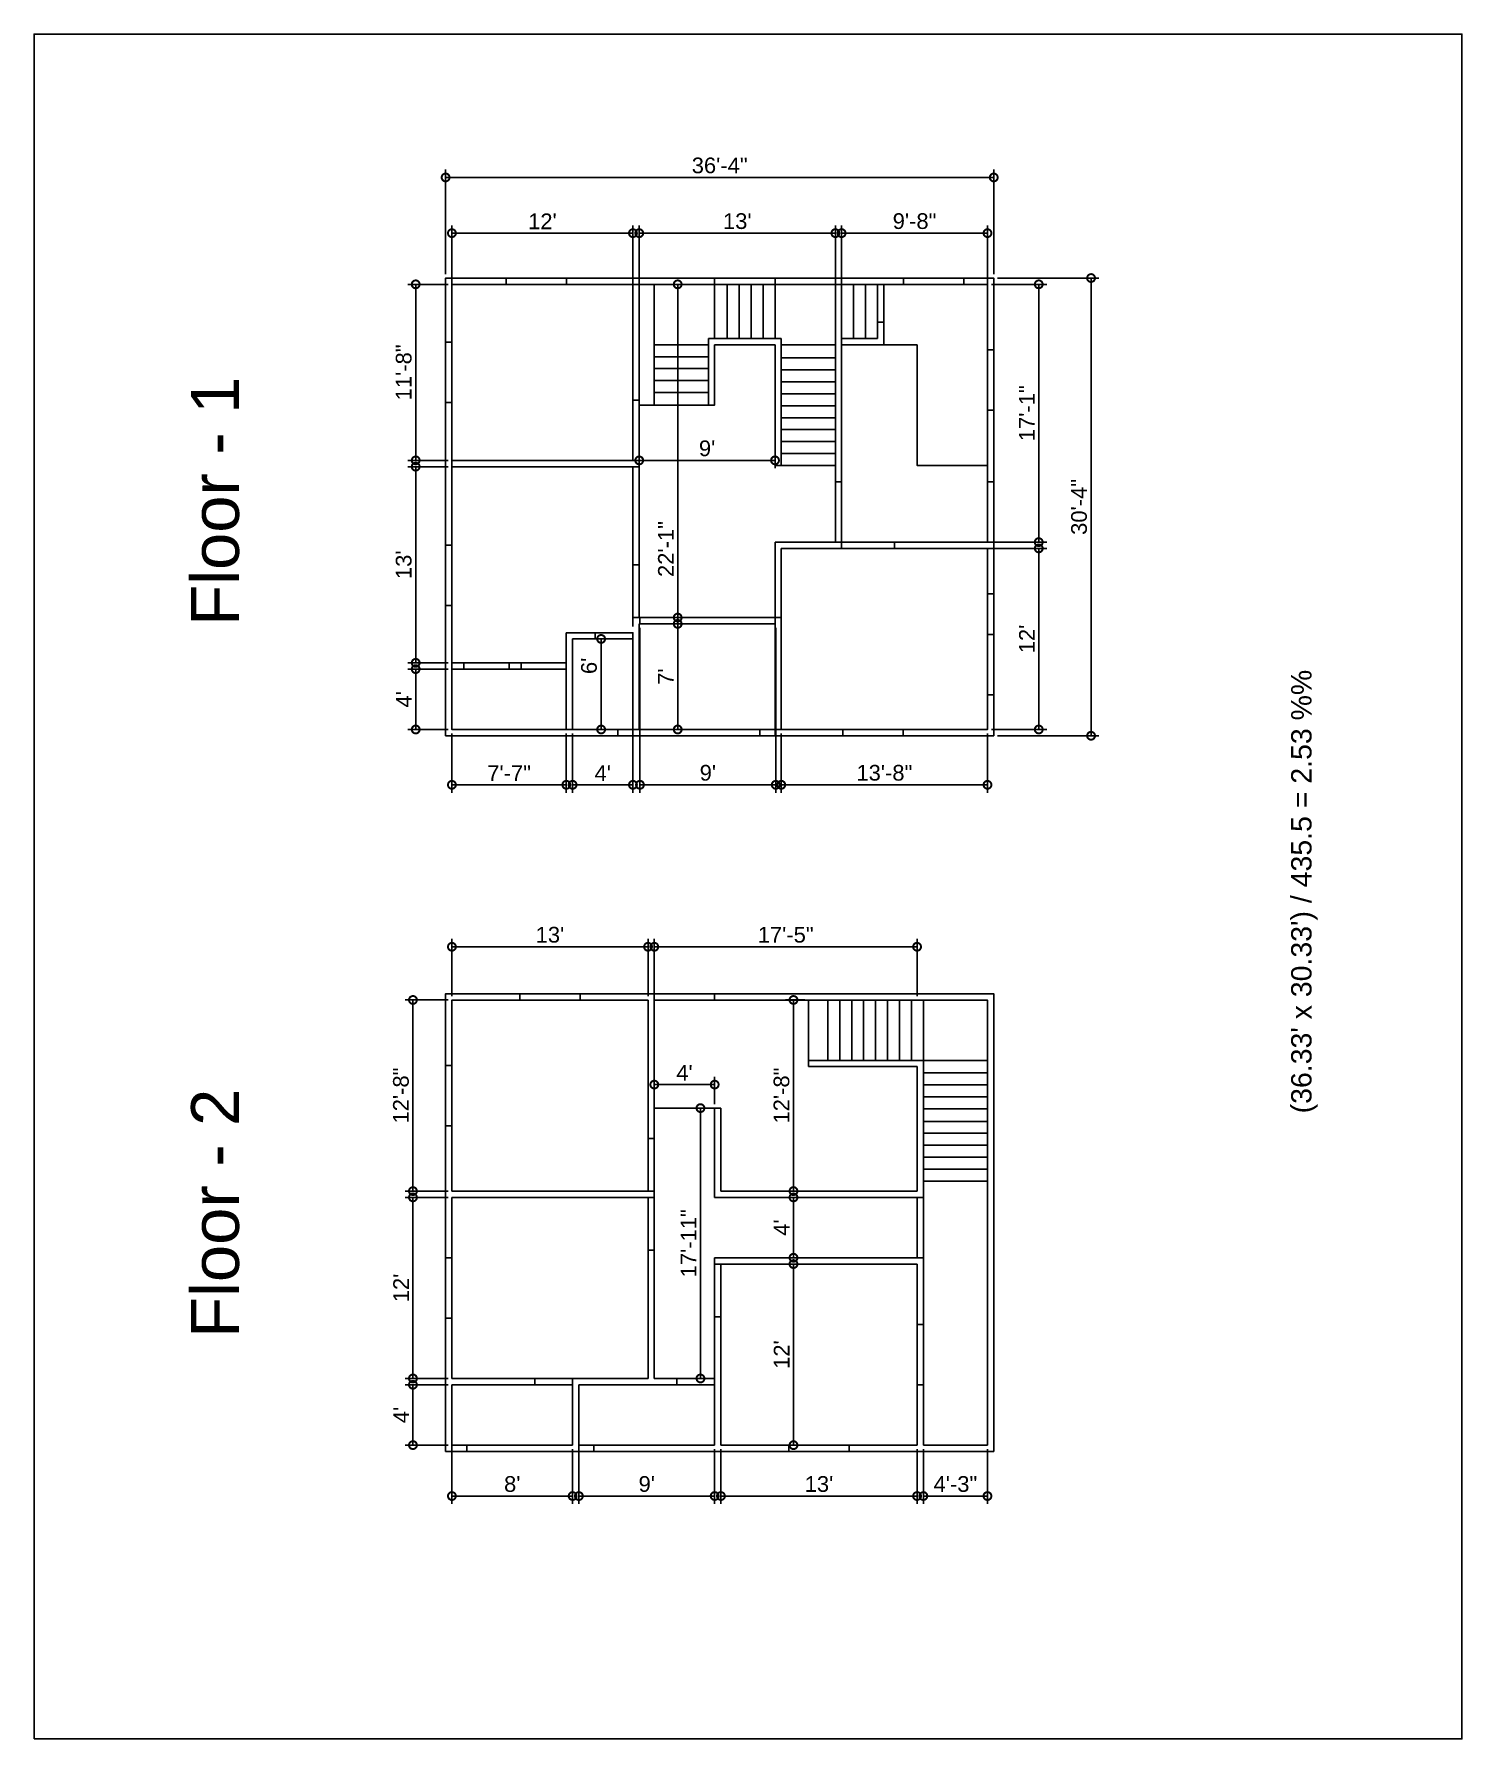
# Model space of a CAD drawing. Header units: feet. Extents: x 3114 to 4250, y -713 to 643.
import ezdxf

# ---------------------------------------------------------------- set-up
doc = ezdxf.new("R2010")
doc.units = ezdxf.units.FT
doc.header["$MEASUREMENT"] = 0
for name, color, linetype in [('2d doors', 82, 'Continuous'), ('2d walls', 9, 'Continuous'), ('2d windows', 150, 'Continuous'), ('dimentions', 230, 'Continuous')]:
    doc.layers.add(name, color=color, linetype=linetype)
doc.styles.get("Standard").update_dxf_attribs({"font": 'arial.ttf'})
doc.dimstyles.new('dimentions', dxfattribs={"dimscale": 5, "dimtxt": 2.5, "dimasz": 2.5, "dimexe": 1.25, "dimexo": 0.625, "dimtad": 1, "dimdec": 4, "dimzin": 0, "dimdsep": 46, "dimlunit": 4, "dimtxsty": 'Standard', "dimblk": 'DOTSMALL', "dimcen": 2.5, "dimadec": 0, "dimazin": 0, "dimtfac": 1, "dimtdec": 4, "dimtofl": 0, "dimtmove": 0, "dimatfit": 3, "dimfxl": 1, "dimtolj": 1, "dimtzin": 0, "dimarcsym": 0})

msp = doc.modelspace()

# ---------------------------------------------------------------- texts
at = {"layer": 'dimentions', "attachment_point": 1, "rotation": 90}
for s, width, gutter_width, insert, char_height in [('Floor - 1', 6495.8663677, 190.4249, (3239.02881, 172.66777), 38.084981), ("(36.33' x 30.33') / 435.5 = 2.53 %%", 27711.9782403, 81.00713, (4114.05911, -215.14955), 16.2014267), ('Floor - 2', 6495.8663677, 190.4249, (3239.02881, -393.63932), 38.084981)]:
    msp.add_mtext_dynamic_manual_height_columns(s, width=width, gutter_width=gutter_width, heights=[0], dxfattribs=dict(at, insert=insert, char_height=char_height))

# ---------------------------------------------------------------- blocks, each defined once
blk = doc.blocks.new('_DotSmall')
at = {"color": 0, "linetype": 'ByBlock', "const_width": 0.5}
blk.add_lwpolyline([(-0.0625, 0, 1), (0.0625, 0, 1)], format="xyb", close=True, dxfattribs=at)
blk = doc.blocks.new('*D39')
at = {"layer": 'Defpoints', "color": 0, "transparency": 16777216}
for p in [(3446.5, 444.1, -6), (3417.7, 304.1), (3446.5, 304.1, -6)]:
    blk.add_point(p, dxfattribs=at)
at = {"layer": 'dimentions', "color": 0, "lineweight": -2, "transparency": 16777216}
for p, q in [((3443.4, 444.1), (3411.4, 444.1)), ((3417.7, 444.1), (3417.7, 304.1)), ((3443.4, 304.1), (3411.4, 304.1))]:
    blk.add_line(p, q, dxfattribs=at)
at = {"layer": 'dimentions', "color": 0, "lineweight": -2, "transparency": 16777216, "xscale": 12.5, "yscale": 12.5, "zscale": 12.5}
for p, rotation in [((3417.7, 444.1), 90), ((3417.7, 304.1), 270)]:
    blk.add_blockref('_DotSmall', p, dxfattribs=dict(at, rotation=rotation))
at = {"layer": 'dimentions', "color": 0, "transparency": 16777216, "insert": (3408.2, 374.1), "char_height": 12.5, "attachment_point": 5, "rotation": 90}
blk.add_mtext('\\A1;11\'-8"', dxfattribs=at)
blk = doc.blocks.new('*D40')
at = {"layer": 'Defpoints', "color": 0, "transparency": 16777216}
for p in [(3590.5, 484.8), (3446.5, 304.1, -6), (3590.5, 304.1, -6)]:
    blk.add_point(p, dxfattribs=at)
at = {"layer": 'dimentions', "color": 0, "lineweight": -2, "transparency": 16777216}
for p, q in [((3446.5, 307.2), (3446.5, 491)), ((3590.5, 307.2), (3590.5, 491)), ((3446.5, 484.8), (3590.5, 484.8))]:
    blk.add_line(p, q, dxfattribs=at)
at = {"layer": 'dimentions', "color": 0, "lineweight": -2, "transparency": 16777216, "xscale": 12.5, "yscale": 12.5, "zscale": 12.5, "rotation": 180}
blk.add_blockref('_DotSmall', (3446.5, 484.8), dxfattribs=at)
at = {"layer": 'dimentions', "color": 0, "lineweight": -2, "transparency": 16777216, "xscale": 12.5, "yscale": 12.5, "zscale": 12.5}
blk.add_blockref('_DotSmall', (3590.5, 484.8), dxfattribs=at)
at = {"layer": 'dimentions', "color": 0, "transparency": 16777216, "insert": (3518.5, 494.2), "char_height": 12.5, "attachment_point": 5}
blk.add_mtext("\\A1;12'", dxfattribs=at)
blk = doc.blocks.new('*D41')
at = {"layer": 'Defpoints', "color": 0, "transparency": 16777216}
for p in [(3595.5, 304.1, -6), (3703.5, 304.8, -6), (3703.5, 304.1)]:
    blk.add_point(p, dxfattribs=at)
at = {"layer": 'dimentions', "color": 0, "lineweight": -2, "transparency": 16777216}
for p, q in [((3595.5, 307.2), (3595.5, 310.3)), ((3595.5, 304.1), (3703.5, 304.1)), ((3703.5, 301.7), (3703.5, 297.8))]:
    blk.add_line(p, q, dxfattribs=at)
at = {"layer": 'dimentions', "color": 0, "lineweight": -2, "transparency": 16777216, "xscale": 12.5, "yscale": 12.5, "zscale": 12.5, "rotation": 180}
blk.add_blockref('_DotSmall', (3595.5, 304.1), dxfattribs=at)
at = {"layer": 'dimentions', "color": 0, "lineweight": -2, "transparency": 16777216, "xscale": 12.5, "yscale": 12.5, "zscale": 12.5}
blk.add_blockref('_DotSmall', (3703.5, 304.1), dxfattribs=at)
at = {"layer": 'dimentions', "color": 0, "transparency": 16777216, "insert": (3649.5, 313.6), "char_height": 12.5, "attachment_point": 5}
blk.add_mtext("\\A1;9'", dxfattribs=at)
blk = doc.blocks.new('*D42')
at = {"layer": 'Defpoints', "color": 0, "transparency": 16777216}
for p in [(3596.6, 444.1, -6), (3596.6, 179.1, -6), (3626.1, 179.1)]:
    blk.add_point(p, dxfattribs=at)
at = {"layer": 'dimentions', "color": 0, "lineweight": -2, "transparency": 16777216}
for p, q in [((3599.8, 444.1), (3632.3, 444.1)), ((3626.1, 444.1), (3626.1, 179.1)), ((3599.8, 179.1), (3632.3, 179.1))]:
    blk.add_line(p, q, dxfattribs=at)
at = {"layer": 'dimentions', "color": 0, "lineweight": -2, "transparency": 16777216, "xscale": 12.5, "yscale": 12.5, "zscale": 12.5}
for p, rotation in [((3626.1, 444.1), 90), ((3626.1, 179.1), 270)]:
    blk.add_blockref('_DotSmall', p, dxfattribs=dict(at, rotation=rotation))
at = {"layer": 'dimentions', "color": 0, "transparency": 16777216, "insert": (3616.7, 233.6), "char_height": 12.5, "attachment_point": 5, "rotation": 90}
blk.add_mtext('\\A1;22\'-1"', dxfattribs=at)
blk = doc.blocks.new('*D43')
at = {"layer": 'Defpoints', "color": 0, "transparency": 16777216}
for p in [(3446.5, 299.1, -6), (3417.7, 143.1), (3446.5, 143.1, -6)]:
    blk.add_point(p, dxfattribs=at)
at = {"layer": 'dimentions', "color": 0, "lineweight": -2, "transparency": 16777216}
for p, q in [((3443.4, 299.1), (3411.4, 299.1)), ((3417.7, 299.1), (3417.7, 143.1)), ((3443.4, 143.1), (3411.4, 143.1))]:
    blk.add_line(p, q, dxfattribs=at)
at = {"layer": 'dimentions', "color": 0, "lineweight": -2, "transparency": 16777216, "xscale": 12.5, "yscale": 12.5, "zscale": 12.5}
for p, rotation in [((3417.7, 299.1), 90), ((3417.7, 143.1), 270)]:
    blk.add_blockref('_DotSmall', p, dxfattribs=dict(at, rotation=rotation))
at = {"layer": 'dimentions', "color": 0, "transparency": 16777216, "insert": (3408.2, 221.1), "char_height": 12.5, "attachment_point": 5, "rotation": 90}
blk.add_mtext("\\A1;13'", dxfattribs=at)
blk = doc.blocks.new('*D46')
at = {"layer": 'Defpoints', "color": 0, "transparency": 16777216}
for p in [(3542.5, 162.1, -6), (3542.5, 90.1, -6), (3565.2, 90.1)]:
    blk.add_point(p, dxfattribs=at)
at = {"layer": 'dimentions', "color": 0, "lineweight": -2, "transparency": 16777216}
for p, q in [((3545.6, 162.1), (3571.4, 162.1)), ((3565.2, 162.1), (3565.2, 90.1)), ((3545.6, 90.1), (3571.4, 90.1))]:
    blk.add_line(p, q, dxfattribs=at)
at = {"layer": 'dimentions', "color": 0, "lineweight": -2, "transparency": 16777216, "xscale": 12.5, "yscale": 12.5, "zscale": 12.5}
for p, rotation in [((3565.2, 162.1), 90), ((3565.2, 90.1), 270)]:
    blk.add_blockref('_DotSmall', p, dxfattribs=dict(at, rotation=rotation))
at = {"layer": 'dimentions', "color": 0, "transparency": 16777216, "insert": (3555.6, 140.7), "char_height": 12.5, "attachment_point": 5, "rotation": 90}
blk.add_mtext("\\A1;6'", dxfattribs=at)
blk = doc.blocks.new('*D47')
at = {"layer": 'Defpoints', "color": 0, "transparency": 16777216}
for p in [(3446.5, 90.1, -6), (3537.5, 90.1, -6), (3537.5, 46.1)]:
    blk.add_point(p, dxfattribs=at)
at = {"layer": 'dimentions', "color": 0, "lineweight": -2, "transparency": 16777216}
for p, q in [((3446.5, 86.9), (3446.5, 39.8)), ((3537.5, 86.9), (3537.5, 39.8)), ((3446.5, 46.1), (3537.5, 46.1))]:
    blk.add_line(p, q, dxfattribs=at)
at = {"layer": 'dimentions', "color": 0, "lineweight": -2, "transparency": 16777216, "xscale": 12.5, "yscale": 12.5, "zscale": 12.5, "rotation": 180}
blk.add_blockref('_DotSmall', (3446.5, 46.1), dxfattribs=at)
at = {"layer": 'dimentions', "color": 0, "lineweight": -2, "transparency": 16777216, "xscale": 12.5, "yscale": 12.5, "zscale": 12.5}
blk.add_blockref('_DotSmall', (3537.5, 46.1), dxfattribs=at)
at = {"layer": 'dimentions', "color": 0, "transparency": 16777216, "insert": (3492, 55.4), "char_height": 12.5, "attachment_point": 5}
blk.add_mtext('\\A1;7\'-7"', dxfattribs=at)
blk = doc.blocks.new('*D49')
at = {"layer": 'Defpoints', "color": 0, "transparency": 16777216}
for p in [(3596.1, 174.1, -6), (3704.1, 174.1, -6), (3704.1, 46.1)]:
    blk.add_point(p, dxfattribs=at)
at = {"layer": 'dimentions', "color": 0, "lineweight": -2, "transparency": 16777216}
for p, q in [((3596.1, 170.9), (3596.1, 39.8)), ((3704.1, 170.9), (3704.1, 39.8)), ((3596.1, 46.1), (3704.1, 46.1))]:
    blk.add_line(p, q, dxfattribs=at)
at = {"layer": 'dimentions', "color": 0, "lineweight": -2, "transparency": 16777216, "xscale": 12.5, "yscale": 12.5, "zscale": 12.5, "rotation": 180}
blk.add_blockref('_DotSmall', (3596.1, 46.1), dxfattribs=at)
at = {"layer": 'dimentions', "color": 0, "lineweight": -2, "transparency": 16777216, "xscale": 12.5, "yscale": 12.5, "zscale": 12.5}
blk.add_blockref('_DotSmall', (3704.1, 46.1), dxfattribs=at)
at = {"layer": 'dimentions', "color": 0, "transparency": 16777216, "insert": (3650.1, 55.6), "char_height": 12.5, "attachment_point": 5}
blk.add_mtext("\\A1;9'", dxfattribs=at)
blk = doc.blocks.new('*D50')
at = {"layer": 'Defpoints', "color": 0, "transparency": 16777216}
for p in [(3703.5, 174.1, -6), (3626.1, 90.1), (3703.5, 90.1, -6)]:
    blk.add_point(p, dxfattribs=at)
at = {"layer": 'dimentions', "color": 0, "lineweight": -2, "transparency": 16777216}
for p, q in [((3700.4, 174.1), (3619.8, 174.1)), ((3626.1, 174.1), (3626.1, 90.1)), ((3700.4, 90.1), (3619.8, 90.1))]:
    blk.add_line(p, q, dxfattribs=at)
at = {"layer": 'dimentions', "color": 0, "lineweight": -2, "transparency": 16777216, "xscale": 12.5, "yscale": 12.5, "zscale": 12.5}
for p, rotation in [((3626.1, 174.1), 90), ((3626.1, 90.1), 270)]:
    blk.add_blockref('_DotSmall', p, dxfattribs=dict(at, rotation=rotation))
at = {"layer": 'dimentions', "color": 0, "transparency": 16777216, "insert": (3616.7, 132.1), "char_height": 12.5, "attachment_point": 5, "rotation": 90}
blk.add_mtext("\\A1;7'", dxfattribs=at)
blk = doc.blocks.new('*D51')
at = {"layer": 'Defpoints', "color": 0, "transparency": 16777216}
for p in [(3595.5, 484.8), (3595.5, 239.1, -6), (3751.5, 239.1, -6)]:
    blk.add_point(p, dxfattribs=at)
at = {"layer": 'dimentions', "color": 0, "lineweight": -2, "transparency": 16777216}
for p, q in [((3595.5, 242.2), (3595.5, 491)), ((3751.5, 242.2), (3751.5, 491)), ((3751.5, 484.8), (3595.5, 484.8))]:
    blk.add_line(p, q, dxfattribs=at)
at = {"layer": 'dimentions', "color": 0, "lineweight": -2, "transparency": 16777216, "xscale": 12.5, "yscale": 12.5, "zscale": 12.5, "rotation": 180}
blk.add_blockref('_DotSmall', (3595.5, 484.8), dxfattribs=at)
at = {"layer": 'dimentions', "color": 0, "lineweight": -2, "transparency": 16777216, "xscale": 12.5, "yscale": 12.5, "zscale": 12.5}
blk.add_blockref('_DotSmall', (3751.5, 484.8), dxfattribs=at)
at = {"layer": 'dimentions', "color": 0, "transparency": 16777216, "insert": (3673.5, 494.3), "char_height": 12.5, "attachment_point": 5}
blk.add_mtext("\\A1;13'", dxfattribs=at)
blk = doc.blocks.new('*D53')
at = {"layer": 'Defpoints', "color": 0, "transparency": 16777216}
for p in [(3872.5, 234.1, -6), (3872.5, 90.1, -6), (3913.3, 90.1)]:
    blk.add_point(p, dxfattribs=at)
at = {"layer": 'dimentions', "color": 0, "lineweight": -2, "transparency": 16777216}
for p, q in [((3875.6, 234.1), (3919.6, 234.1)), ((3913.3, 234.1), (3913.3, 90.1)), ((3875.6, 90.1), (3919.6, 90.1))]:
    blk.add_line(p, q, dxfattribs=at)
at = {"layer": 'dimentions', "color": 0, "lineweight": -2, "transparency": 16777216, "xscale": 12.5, "yscale": 12.5, "zscale": 12.5}
for p, rotation in [((3913.3, 234.1), 90), ((3913.3, 90.1), 270)]:
    blk.add_blockref('_DotSmall', p, dxfattribs=dict(at, rotation=rotation))
at = {"layer": 'dimentions', "color": 0, "transparency": 16777216, "insert": (3903.9, 162.1), "char_height": 12.5, "attachment_point": 5, "rotation": 90}
blk.add_mtext("\\A1;12'", dxfattribs=at)
blk = doc.blocks.new('*D54')
at = {"layer": 'Defpoints', "color": 0, "transparency": 16777216}
for p in [(3872.5, 444.1, -6), (3913.3, 444.1), (3872.5, 239.1, -6)]:
    blk.add_point(p, dxfattribs=at)
at = {"layer": 'dimentions', "color": 0, "lineweight": -2, "transparency": 16777216}
for p, q in [((3875.6, 444.1), (3919.6, 444.1)), ((3913.3, 239.1), (3913.3, 444.1)), ((3875.6, 239.1), (3919.6, 239.1))]:
    blk.add_line(p, q, dxfattribs=at)
at = {"layer": 'dimentions', "color": 0, "lineweight": -2, "transparency": 16777216, "xscale": 12.5, "yscale": 12.5, "zscale": 12.5}
for p, rotation in [((3913.3, 444.1), 90), ((3913.3, 239.1), 270)]:
    blk.add_blockref('_DotSmall', p, dxfattribs=dict(at, rotation=rotation))
at = {"layer": 'dimentions', "color": 0, "transparency": 16777216, "insert": (3903.9, 341.6), "char_height": 12.5, "attachment_point": 5, "rotation": 90}
blk.add_mtext('\\A1;17\'-1"', dxfattribs=at)
blk = doc.blocks.new('*D55')
at = {"layer": 'Defpoints', "color": 0, "transparency": 16777216}
for p in [(3756.5, 484.8), (3756.5, 239.1, -6), (3872.5, 239.1, -6)]:
    blk.add_point(p, dxfattribs=at)
at = {"layer": 'dimentions', "color": 0, "lineweight": -2, "transparency": 16777216}
for p, q in [((3756.5, 242.2), (3756.5, 491)), ((3872.5, 242.2), (3872.5, 491)), ((3872.5, 484.8), (3756.5, 484.8))]:
    blk.add_line(p, q, dxfattribs=at)
at = {"layer": 'dimentions', "color": 0, "lineweight": -2, "transparency": 16777216, "xscale": 12.5, "yscale": 12.5, "zscale": 12.5, "rotation": 180}
blk.add_blockref('_DotSmall', (3756.5, 484.8), dxfattribs=at)
at = {"layer": 'dimentions', "color": 0, "lineweight": -2, "transparency": 16777216, "xscale": 12.5, "yscale": 12.5, "zscale": 12.5}
blk.add_blockref('_DotSmall', (3872.5, 484.8), dxfattribs=at)
at = {"layer": 'dimentions', "color": 0, "transparency": 16777216, "insert": (3814.5, 494.3), "char_height": 12.5, "attachment_point": 5}
blk.add_mtext('\\A1;9\'-8"', dxfattribs=at)
blk = doc.blocks.new('*D56')
at = {"layer": 'Defpoints', "color": 0, "transparency": 16777216}
for p in [(3446.5, 138.1, -6), (3417.7, 90.1), (3446.5, 90.1, -6)]:
    blk.add_point(p, dxfattribs=at)
at = {"layer": 'dimentions', "color": 0, "lineweight": -2, "transparency": 16777216}
for p, q in [((3443.4, 138.1), (3411.4, 138.1)), ((3417.7, 138.1), (3417.7, 90.1)), ((3443.4, 90.1), (3411.4, 90.1))]:
    blk.add_line(p, q, dxfattribs=at)
at = {"layer": 'dimentions', "color": 0, "lineweight": -2, "transparency": 16777216, "xscale": 12.5, "yscale": 12.5, "zscale": 12.5}
for p, rotation in [((3417.7, 138.1), 90), ((3417.7, 90.1), 270)]:
    blk.add_blockref('_DotSmall', p, dxfattribs=dict(at, rotation=rotation))
at = {"layer": 'dimentions', "color": 0, "transparency": 16777216, "insert": (3408.3, 114.1), "char_height": 12.5, "attachment_point": 5, "rotation": 90}
blk.add_mtext("\\A1;4'", dxfattribs=at)
blk = doc.blocks.new('*D57')
at = {"layer": 'Defpoints', "color": 0, "transparency": 16777216}
for p in [(3542.5, 90.1, -6), (3590.5, 90.1, -6), (3590.5, 46.1)]:
    blk.add_point(p, dxfattribs=at)
at = {"layer": 'dimentions', "color": 0, "lineweight": -2, "transparency": 16777216}
for p, q in [((3542.5, 86.9), (3542.5, 39.8)), ((3590.5, 86.9), (3590.5, 39.8)), ((3542.5, 46.1), (3590.5, 46.1))]:
    blk.add_line(p, q, dxfattribs=at)
at = {"layer": 'dimentions', "color": 0, "lineweight": -2, "transparency": 16777216, "xscale": 12.5, "yscale": 12.5, "zscale": 12.5, "rotation": 180}
blk.add_blockref('_DotSmall', (3542.5, 46.1), dxfattribs=at)
at = {"layer": 'dimentions', "color": 0, "lineweight": -2, "transparency": 16777216, "xscale": 12.5, "yscale": 12.5, "zscale": 12.5}
blk.add_blockref('_DotSmall', (3590.5, 46.1), dxfattribs=at)
at = {"layer": 'dimentions', "color": 0, "transparency": 16777216, "insert": (3566.5, 55.4), "char_height": 12.5, "attachment_point": 5}
blk.add_mtext("\\A1;4'", dxfattribs=at)
blk = doc.blocks.new('*D58')
at = {"layer": 'Defpoints', "color": 0, "transparency": 16777216}
for p in [(3708.5, 90.1, -6), (3872.5, 90.1, -6), (3872.5, 46.1)]:
    blk.add_point(p, dxfattribs=at)
at = {"layer": 'dimentions', "color": 0, "lineweight": -2, "transparency": 16777216}
for p, q in [((3708.5, 86.9), (3708.5, 39.8)), ((3872.5, 86.9), (3872.5, 39.8)), ((3708.5, 46.1), (3872.5, 46.1))]:
    blk.add_line(p, q, dxfattribs=at)
at = {"layer": 'dimentions', "color": 0, "lineweight": -2, "transparency": 16777216, "xscale": 12.5, "yscale": 12.5, "zscale": 12.5, "rotation": 180}
blk.add_blockref('_DotSmall', (3708.5, 46.1), dxfattribs=at)
at = {"layer": 'dimentions', "color": 0, "lineweight": -2, "transparency": 16777216, "xscale": 12.5, "yscale": 12.5, "zscale": 12.5}
blk.add_blockref('_DotSmall', (3872.5, 46.1), dxfattribs=at)
at = {"layer": 'dimentions', "color": 0, "transparency": 16777216, "insert": (3790.5, 55.6), "char_height": 12.5, "attachment_point": 5}
blk.add_mtext('\\A1;13\'-8"', dxfattribs=at)
blk = doc.blocks.new('*D59')
at = {"layer": 'Defpoints', "color": 0, "transparency": 16777216}
for p in [(3877.5, 529.1), (3441.5, 449.1, -6), (3877.5, 449.1, -6)]:
    blk.add_point(p, dxfattribs=at)
at = {"layer": 'dimentions', "color": 0, "lineweight": -2, "transparency": 16777216}
for p, q in [((3441.5, 452.2), (3441.5, 535.3)), ((3441.5, 529.1), (3877.5, 529.1)), ((3877.5, 452.2), (3877.5, 535.3))]:
    blk.add_line(p, q, dxfattribs=at)
at = {"layer": 'dimentions', "color": 0, "lineweight": -2, "transparency": 16777216, "xscale": 12.5, "yscale": 12.5, "zscale": 12.5, "rotation": 180}
blk.add_blockref('_DotSmall', (3441.5, 529.1), dxfattribs=at)
at = {"layer": 'dimentions', "color": 0, "lineweight": -2, "transparency": 16777216, "xscale": 12.5, "yscale": 12.5, "zscale": 12.5}
blk.add_blockref('_DotSmall', (3877.5, 529.1), dxfattribs=at)
at = {"layer": 'dimentions', "color": 0, "transparency": 16777216, "insert": (3659.5, 538.6), "char_height": 12.5, "attachment_point": 5}
blk.add_mtext('\\A1;36\'-4"', dxfattribs=at)
blk = doc.blocks.new('*D60')
at = {"layer": 'Defpoints', "color": 0, "transparency": 16777216}
for p in [(3877.5, 449.1, -6), (3877.5, 85.1, -6), (3954.9, 85.1)]:
    blk.add_point(p, dxfattribs=at)
at = {"layer": 'dimentions', "color": 0, "lineweight": -2, "transparency": 16777216}
for p, q in [((3880.6, 449.1), (3961.2, 449.1)), ((3954.9, 449.1), (3954.9, 85.1)), ((3880.6, 85.1), (3961.2, 85.1))]:
    blk.add_line(p, q, dxfattribs=at)
at = {"layer": 'dimentions', "color": 0, "lineweight": -2, "transparency": 16777216, "xscale": 12.5, "yscale": 12.5, "zscale": 12.5}
for p, rotation in [((3954.9, 449.1), 90), ((3954.9, 85.1), 270)]:
    blk.add_blockref('_DotSmall', p, dxfattribs=dict(at, rotation=rotation))
at = {"layer": 'dimentions', "color": 0, "transparency": 16777216, "insert": (3945.4, 267.1), "char_height": 12.5, "attachment_point": 5, "rotation": 90}
blk.add_mtext('\\A1;30\'-4"', dxfattribs=at)
blk = doc.blocks.new('*D61')
at = {"layer": 'Defpoints', "color": 0, "transparency": 16777216}
for p in [(3446.5, -125, -6), (3415.5, -277), (3446.5, -277, -6)]:
    blk.add_point(p, dxfattribs=at)
at = {"layer": 'dimentions', "color": 0, "lineweight": -2, "transparency": 16777216}
for p, q in [((3443.4, -125), (3409.2, -125)), ((3415.5, -125), (3415.5, -277)), ((3443.4, -277), (3409.2, -277))]:
    blk.add_line(p, q, dxfattribs=at)
at = {"layer": 'dimentions', "color": 0, "lineweight": -2, "transparency": 16777216, "xscale": 12.5, "yscale": 12.5, "zscale": 12.5}
for p, rotation in [((3415.5, -125), 90), ((3415.5, -277), 270)]:
    blk.add_blockref('_DotSmall', p, dxfattribs=dict(at, rotation=rotation))
at = {"layer": 'dimentions', "color": 0, "transparency": 16777216, "insert": (3406, -201), "char_height": 12.5, "attachment_point": 5, "rotation": 90}
blk.add_mtext('\\A1;12\'-8"', dxfattribs=at)
blk = doc.blocks.new('*D62')
at = {"layer": 'Defpoints', "color": 0, "transparency": 16777216}
for p in [(3446.5, -282, -6), (3415.5, -426), (3446.5, -426, -6)]:
    blk.add_point(p, dxfattribs=at)
at = {"layer": 'dimentions', "color": 0, "lineweight": -2, "transparency": 16777216}
for p, q in [((3443.4, -282), (3409.2, -282)), ((3415.5, -282), (3415.5, -426)), ((3443.4, -426), (3409.2, -426))]:
    blk.add_line(p, q, dxfattribs=at)
at = {"layer": 'dimentions', "color": 0, "lineweight": -2, "transparency": 16777216, "xscale": 12.5, "yscale": 12.5, "zscale": 12.5}
for p, rotation in [((3415.5, -282), 90), ((3415.5, -426), 270)]:
    blk.add_blockref('_DotSmall', p, dxfattribs=dict(at, rotation=rotation))
at = {"layer": 'dimentions', "color": 0, "transparency": 16777216, "insert": (3406.1, -354), "char_height": 12.5, "attachment_point": 5, "rotation": 90}
blk.add_mtext("\\A1;12'", dxfattribs=at)
blk = doc.blocks.new('*D63')
at = {"layer": 'Defpoints', "color": 0, "transparency": 16777216}
for p in [(3446.5, -431, -6), (3415.5, -479), (3446.5, -479, -6)]:
    blk.add_point(p, dxfattribs=at)
at = {"layer": 'dimentions', "color": 0, "lineweight": -2, "transparency": 16777216}
for p, q in [((3443.4, -431), (3409.2, -431)), ((3415.5, -431), (3415.5, -479)), ((3443.4, -479), (3409.2, -479))]:
    blk.add_line(p, q, dxfattribs=at)
at = {"layer": 'dimentions', "color": 0, "lineweight": -2, "transparency": 16777216, "xscale": 12.5, "yscale": 12.5, "zscale": 12.5}
for p, rotation in [((3415.5, -431), 90), ((3415.5, -479), 270)]:
    blk.add_blockref('_DotSmall', p, dxfattribs=dict(at, rotation=rotation))
at = {"layer": 'dimentions', "color": 0, "transparency": 16777216, "insert": (3406.1, -455), "char_height": 12.5, "attachment_point": 5, "rotation": 90}
blk.add_mtext("\\A1;4'", dxfattribs=at)
blk = doc.blocks.new('*D64')
at = {"layer": 'Defpoints', "color": 0, "transparency": 16777216}
for p in [(3446.5, -479, -6), (3542.5, -479, -6), (3542.5, -519.5)]:
    blk.add_point(p, dxfattribs=at)
at = {"layer": 'dimentions', "color": 0, "lineweight": -2, "transparency": 16777216}
for p, q in [((3446.5, -482.2), (3446.5, -525.8)), ((3542.5, -482.2), (3542.5, -525.8)), ((3446.5, -519.5), (3542.5, -519.5))]:
    blk.add_line(p, q, dxfattribs=at)
at = {"layer": 'dimentions', "color": 0, "lineweight": -2, "transparency": 16777216, "xscale": 12.5, "yscale": 12.5, "zscale": 12.5, "rotation": 180}
blk.add_blockref('_DotSmall', (3446.5, -519.5), dxfattribs=at)
at = {"layer": 'dimentions', "color": 0, "lineweight": -2, "transparency": 16777216, "xscale": 12.5, "yscale": 12.5, "zscale": 12.5}
blk.add_blockref('_DotSmall', (3542.5, -519.5), dxfattribs=at)
at = {"layer": 'dimentions', "color": 0, "transparency": 16777216, "insert": (3494.5, -510), "char_height": 12.5, "attachment_point": 5}
blk.add_mtext("\\A1;8'", dxfattribs=at)
blk = doc.blocks.new('*D65')
at = {"layer": 'Defpoints', "color": 0, "transparency": 16777216}
for p in [(3547.5, -479, -6), (3655.5, -479, -6), (3655.5, -519.5)]:
    blk.add_point(p, dxfattribs=at)
at = {"layer": 'dimentions', "color": 0, "lineweight": -2, "transparency": 16777216}
for p, q in [((3547.5, -482.2), (3547.5, -525.8)), ((3655.5, -482.2), (3655.5, -525.8)), ((3547.5, -519.5), (3655.5, -519.5))]:
    blk.add_line(p, q, dxfattribs=at)
at = {"layer": 'dimentions', "color": 0, "lineweight": -2, "transparency": 16777216, "xscale": 12.5, "yscale": 12.5, "zscale": 12.5, "rotation": 180}
blk.add_blockref('_DotSmall', (3547.5, -519.5), dxfattribs=at)
at = {"layer": 'dimentions', "color": 0, "lineweight": -2, "transparency": 16777216, "xscale": 12.5, "yscale": 12.5, "zscale": 12.5}
blk.add_blockref('_DotSmall', (3655.5, -519.5), dxfattribs=at)
at = {"layer": 'dimentions', "color": 0, "transparency": 16777216, "insert": (3601.5, -510), "char_height": 12.5, "attachment_point": 5}
blk.add_mtext("\\A1;9'", dxfattribs=at)
blk = doc.blocks.new('*D66')
at = {"layer": 'Defpoints', "color": 0, "transparency": 16777216}
for p in [(3602.5, -82.7), (3446.5, -125, -6), (3602.5, -125, -6)]:
    blk.add_point(p, dxfattribs=at)
at = {"layer": 'dimentions', "color": 0, "lineweight": -2, "transparency": 16777216}
for p, q in [((3446.5, -121.9), (3446.5, -76.4)), ((3602.5, -121.9), (3602.5, -76.4)), ((3446.5, -82.7), (3602.5, -82.7))]:
    blk.add_line(p, q, dxfattribs=at)
at = {"layer": 'dimentions', "color": 0, "lineweight": -2, "transparency": 16777216, "xscale": 12.5, "yscale": 12.5, "zscale": 12.5, "rotation": 180}
blk.add_blockref('_DotSmall', (3446.5, -82.7), dxfattribs=at)
at = {"layer": 'dimentions', "color": 0, "lineweight": -2, "transparency": 16777216, "xscale": 12.5, "yscale": 12.5, "zscale": 12.5}
blk.add_blockref('_DotSmall', (3602.5, -82.7), dxfattribs=at)
at = {"layer": 'dimentions', "color": 0, "transparency": 16777216, "insert": (3524.5, -73.2), "char_height": 12.5, "attachment_point": 5}
blk.add_mtext("\\A1;13'", dxfattribs=at)
blk = doc.blocks.new('*D67')
at = {"layer": 'Defpoints', "color": 0, "transparency": 16777216}
for p in [(3660.5, -479, -6), (3816.5, -479, -6), (3816.5, -519.5)]:
    blk.add_point(p, dxfattribs=at)
at = {"layer": 'dimentions', "color": 0, "lineweight": -2, "transparency": 16777216}
for p, q in [((3660.5, -482.2), (3660.5, -525.8)), ((3816.5, -482.2), (3816.5, -525.8)), ((3660.5, -519.5), (3816.5, -519.5))]:
    blk.add_line(p, q, dxfattribs=at)
at = {"layer": 'dimentions', "color": 0, "lineweight": -2, "transparency": 16777216, "xscale": 12.5, "yscale": 12.5, "zscale": 12.5, "rotation": 180}
blk.add_blockref('_DotSmall', (3660.5, -519.5), dxfattribs=at)
at = {"layer": 'dimentions', "color": 0, "lineweight": -2, "transparency": 16777216, "xscale": 12.5, "yscale": 12.5, "zscale": 12.5}
blk.add_blockref('_DotSmall', (3816.5, -519.5), dxfattribs=at)
at = {"layer": 'dimentions', "color": 0, "transparency": 16777216, "insert": (3738.5, -510), "char_height": 12.5, "attachment_point": 5}
blk.add_mtext("\\A1;13'", dxfattribs=at)
blk = doc.blocks.new('*D68')
at = {"layer": 'Defpoints', "color": 0, "transparency": 16777216}
for p in [(3821.5, -479, -6), (3872.5, -479, -6), (3872.5, -519.5)]:
    blk.add_point(p, dxfattribs=at)
at = {"layer": 'dimentions', "color": 0, "lineweight": -2, "transparency": 16777216}
for p, q in [((3821.5, -482.2), (3821.5, -525.8)), ((3872.5, -482.2), (3872.5, -525.8)), ((3821.5, -519.5), (3872.5, -519.5))]:
    blk.add_line(p, q, dxfattribs=at)
at = {"layer": 'dimentions', "color": 0, "lineweight": -2, "transparency": 16777216, "xscale": 12.5, "yscale": 12.5, "zscale": 12.5, "rotation": 180}
blk.add_blockref('_DotSmall', (3821.5, -519.5), dxfattribs=at)
at = {"layer": 'dimentions', "color": 0, "lineweight": -2, "transparency": 16777216, "xscale": 12.5, "yscale": 12.5, "zscale": 12.5}
blk.add_blockref('_DotSmall', (3872.5, -519.5), dxfattribs=at)
at = {"layer": 'dimentions', "color": 0, "transparency": 16777216, "insert": (3847, -510), "char_height": 12.5, "attachment_point": 5}
blk.add_mtext('\\A1;4\'-3"', dxfattribs=at)
blk = doc.blocks.new('*D69')
at = {"layer": 'Defpoints', "color": 0, "transparency": 16777216}
for p in [(3816.5, -335, -6), (3718.2, -479), (3816.5, -479, -6)]:
    blk.add_point(p, dxfattribs=at)
at = {"layer": 'dimentions', "color": 0, "lineweight": -2, "transparency": 16777216}
for p, q in [((3813.4, -335), (3711.9, -335)), ((3718.2, -335), (3718.2, -479)), ((3813.4, -479), (3711.9, -479))]:
    blk.add_line(p, q, dxfattribs=at)
at = {"layer": 'dimentions', "color": 0, "lineweight": -2, "transparency": 16777216, "xscale": 12.5, "yscale": 12.5, "zscale": 12.5}
for p, rotation in [((3718.2, -335), 90), ((3718.2, -479), 270)]:
    blk.add_blockref('_DotSmall', p, dxfattribs=dict(at, rotation=rotation))
at = {"layer": 'dimentions', "color": 0, "transparency": 16777216, "insert": (3708.8, -407), "char_height": 12.5, "attachment_point": 5, "rotation": 90}
blk.add_mtext("\\A1;12'", dxfattribs=at)
blk = doc.blocks.new('*D71')
at = {"layer": 'Defpoints', "color": 0, "transparency": 16777216}
for p in [(3634, -211, -6), (3634, -426, -6), (3644.2, -426)]:
    blk.add_point(p, dxfattribs=at)
at = {"layer": 'dimentions', "color": 0, "lineweight": -2, "transparency": 16777216}
for p, q in [((3637.1, -211), (3650.5, -211)), ((3644.2, -211), (3644.2, -426)), ((3637.1, -426), (3650.5, -426))]:
    blk.add_line(p, q, dxfattribs=at)
at = {"layer": 'dimentions', "color": 0, "lineweight": -2, "transparency": 16777216, "xscale": 12.5, "yscale": 12.5, "zscale": 12.5}
for p, rotation in [((3644.2, -211), 90), ((3644.2, -426), 270)]:
    blk.add_blockref('_DotSmall', p, dxfattribs=dict(at, rotation=rotation))
at = {"layer": 'dimentions', "color": 0, "transparency": 16777216, "insert": (3634.8, -318.5), "char_height": 12.5, "attachment_point": 5, "rotation": 90}
blk.add_mtext('\\A1;17\'-11"', dxfattribs=at)
blk = doc.blocks.new('*D73')
at = {"layer": 'Defpoints', "color": 0, "transparency": 16777216}
for p in [(3816.5, -282, -6), (3718.2, -330), (3816.5, -330, -6)]:
    blk.add_point(p, dxfattribs=at)
at = {"layer": 'dimentions', "color": 0, "lineweight": -2, "transparency": 16777216}
for p, q in [((3813.4, -282), (3711.9, -282)), ((3718.2, -282), (3718.2, -330)), ((3813.4, -330), (3711.9, -330))]:
    blk.add_line(p, q, dxfattribs=at)
at = {"layer": 'dimentions', "color": 0, "lineweight": -2, "transparency": 16777216, "xscale": 12.5, "yscale": 12.5, "zscale": 12.5}
for p, rotation in [((3718.2, -282), 90), ((3718.2, -330), 270)]:
    blk.add_blockref('_DotSmall', p, dxfattribs=dict(at, rotation=rotation))
at = {"layer": 'dimentions', "color": 0, "transparency": 16777216, "insert": (3708.8, -306), "char_height": 12.5, "attachment_point": 5, "rotation": 90}
blk.add_mtext("\\A1;4'", dxfattribs=at)
blk = doc.blocks.new('*D75')
at = {"layer": 'Defpoints', "color": 0, "transparency": 16777216}
for p in [(3816.5, -82.7), (3607.5, -125, -6), (3816.5, -125, -6)]:
    blk.add_point(p, dxfattribs=at)
at = {"layer": 'dimentions', "color": 0, "lineweight": -2, "transparency": 16777216}
for p, q in [((3607.5, -121.9), (3607.5, -76.4)), ((3816.5, -121.9), (3816.5, -76.4)), ((3607.5, -82.7), (3816.5, -82.7))]:
    blk.add_line(p, q, dxfattribs=at)
at = {"layer": 'dimentions', "color": 0, "lineweight": -2, "transparency": 16777216, "xscale": 12.5, "yscale": 12.5, "zscale": 12.5, "rotation": 180}
blk.add_blockref('_DotSmall', (3607.5, -82.7), dxfattribs=at)
at = {"layer": 'dimentions', "color": 0, "lineweight": -2, "transparency": 16777216, "xscale": 12.5, "yscale": 12.5, "zscale": 12.5}
blk.add_blockref('_DotSmall', (3816.5, -82.7), dxfattribs=at)
at = {"layer": 'dimentions', "color": 0, "transparency": 16777216, "insert": (3712, -73.2), "char_height": 12.5, "attachment_point": 5}
blk.add_mtext('\\A1;17\'-5"', dxfattribs=at)
blk = doc.blocks.new('*D76')
at = {"layer": 'Defpoints', "color": 0, "transparency": 16777216}
for p in [(3730.2, -125, -6), (3718.2, -277), (3816.5, -277, -6)]:
    blk.add_point(p, dxfattribs=at)
at = {"layer": 'dimentions', "color": 0, "lineweight": -2, "transparency": 16777216}
for p, q in [((3727.1, -125), (3711.9, -125)), ((3718.2, -125), (3718.2, -277)), ((3813.4, -277), (3711.9, -277))]:
    blk.add_line(p, q, dxfattribs=at)
at = {"layer": 'dimentions', "color": 0, "lineweight": -2, "transparency": 16777216, "xscale": 12.5, "yscale": 12.5, "zscale": 12.5}
for p, rotation in [((3718.2, -125), 90), ((3718.2, -277), 270)]:
    blk.add_blockref('_DotSmall', p, dxfattribs=dict(at, rotation=rotation))
at = {"layer": 'dimentions', "color": 0, "transparency": 16777216, "insert": (3708.7, -201), "char_height": 12.5, "attachment_point": 5, "rotation": 90}
blk.add_mtext('\\A1;12\'-8"', dxfattribs=at)
blk = doc.blocks.new('*D77')
at = {"layer": 'Defpoints', "color": 0, "transparency": 16777216}
for p in [(3655.5, -192.3), (3607.5, -211, -6), (3655.5, -211, -6)]:
    blk.add_point(p, dxfattribs=at)
at = {"layer": 'dimentions', "color": 0, "lineweight": -2, "transparency": 16777216}
for p, q in [((3607.5, -207.9), (3607.5, -186)), ((3655.5, -207.9), (3655.5, -186)), ((3607.5, -192.3), (3655.5, -192.3))]:
    blk.add_line(p, q, dxfattribs=at)
at = {"layer": 'dimentions', "color": 0, "lineweight": -2, "transparency": 16777216, "xscale": 12.5, "yscale": 12.5, "zscale": 12.5, "rotation": 180}
blk.add_blockref('_DotSmall', (3607.5, -192.3), dxfattribs=at)
at = {"layer": 'dimentions', "color": 0, "lineweight": -2, "transparency": 16777216, "xscale": 12.5, "yscale": 12.5, "zscale": 12.5}
blk.add_blockref('_DotSmall', (3655.5, -192.3), dxfattribs=at)
at = {"layer": 'dimentions', "color": 0, "transparency": 16777216, "insert": (3631.5, -182.9), "char_height": 12.5, "attachment_point": 5}
blk.add_mtext("\\A1;4'", dxfattribs=at)

# ---------------------------------------------------------------- dimensions: what is measured, and where the dimension line sits
at = {"layer": 'dimentions'}
for base, p1, p2, picture, middle in [((3877.498, 529.06894), (3441.498, 449.06987, -6), (3877.498, 449.06987, -6), '*D59', (3659.498, 538.58037)), ((3590.498, 484.78073), (3446.498, 304.06987, -6), (3590.498, 304.06987, -6), '*D40', (3518.498, 494.18131)), ((3595.498, 484.78073), (3751.498, 239.06987, -6), (3595.498, 239.06987, -6), '*D51', (3673.498, 494.29216)), ((3756.498, 484.78073), (3872.498, 239.06987, -6), (3756.498, 239.06987, -6), '*D55', (3814.498, 494.28789)), ((3703.498, 304.06987), (3595.498, 304.06987, -6), (3703.498, 304.81987, -6), '*D41', (3649.498, 313.57704)), ((3704.08811, 46.05421), (3596.08811, 174.06987, -6), (3704.08811, 174.06987, -6), '*D49', (3650.08811, 55.56137)), ((3537.498, 46.05421), (3446.498, 90.06987, -6), (3537.498, 90.06987, -6), '*D47', (3491.998, 55.42921)), ((3590.498, 46.05421), (3542.498, 90.06987, -6), (3590.498, 90.06987, -6), '*D57', (3566.498, 55.42921)), ((3872.498, 46.05421), (3708.498, 90.06987, -6), (3872.498, 90.06987, -6), '*D58', (3790.498, 55.56564)), ((3602.498, -82.69026), (3446.498, -125.03672, -6), (3602.498, -125.03672, -6), '*D66', (3524.498, -73.17884)), ((3816.498, -82.69026), (3607.498, -125.03672, -6), (3816.498, -125.03672, -6), '*D75', (3711.998, -73.1831)), ((3655.498, -192.28505), (3607.498, -211.03672, -6), (3655.498, -211.03672, -6), '*D77', (3631.498, -182.91005)), ((3542.498, -519.5419), (3446.498, -479.03672, -6), (3542.498, -479.03672, -6), '*D64', (3494.498, -510.03473)), ((3655.498, -519.5419), (3547.498, -479.03672, -6), (3655.498, -479.03672, -6), '*D65', (3601.498, -510.03473)), ((3816.498, -519.5419), (3660.498, -479.03672, -6), (3816.498, -479.03672, -6), '*D67', (3738.498, -510.03047)), ((3872.498, -519.5419), (3821.498, -479.03672, -6), (3872.498, -479.03672, -6), '*D68', (3846.998, -510.03047))]:
    dim = msp.add_linear_dim(base=base, p1=p1, p2=p2, dimstyle='dimentions', dxfattribs=at)
    dim.commit()
    dim.dimension.update_dxf_attribs({"geometry": picture, "text_midpoint": middle})
for base, p1, p2, picture, middle in [((3417.68817, 304.06987), (3446.498, 444.06987, -6), (3446.498, 304.06987, -6), '*D39', (3408.18101, 374.06987)), ((3913.32089, 444.06987), (3872.498, 239.06987, -6), (3872.498, 444.06987, -6), '*D54', (3903.92031, 341.56987)), ((3954.93315, 85.06987), (3877.498, 449.06987, -6), (3877.498, 85.06987, -6), '*D60', (3945.42172, 267.06987)), ((3417.68817, 143.06987), (3446.498, 299.06987, -6), (3446.498, 143.06987, -6), '*D43', (3408.17675, 221.06987)), ((3913.32089, 90.06987), (3872.498, 234.06987, -6), (3872.498, 90.06987, -6), '*D53', (3903.92031, 162.06987)), ((3626.08811, 90.06987), (3703.498, 174.06987, -6), (3703.498, 90.06987, -6), '*D50', (3616.71311, 132.06987)), ((3417.68817, 90.06987), (3446.498, 138.06987, -6), (3446.498, 90.06987, -6), '*D56', (3408.31317, 114.06987)), ((3415.48988, -277.03672), (3446.498, -125.03672, -6), (3446.498, -277.03672, -6), '*D61', (3405.98271, -201.03672)), ((3718.17202, -277.03672), (3730.248, -125.03672, -6), (3816.498, -277.03672, -6), '*D76', (3708.66486, -201.03672)), ((3644.22429, -426.03672), (3633.998, -211.03672, -6), (3633.998, -426.03672, -6), '*D71', (3634.82371, -318.53672)), ((3415.48988, -426.03672), (3446.498, -282.03672, -6), (3446.498, -426.03672, -6), '*D62', (3406.0893, -354.03672)), ((3718.17202, -330.03672), (3816.498, -282.03672, -6), (3816.498, -330.03672, -6), '*D73', (3708.79702, -306.03672)), ((3718.17202, -479.03672), (3816.498, -335.03672, -6), (3816.498, -479.03672, -6), '*D69', (3708.77144, -407.03672)), ((3415.48988, -479.03672), (3446.498, -431.03672, -6), (3446.498, -479.03672, -6), '*D63', (3406.11488, -455.03672))]:
    dim = msp.add_linear_dim(base=base, p1=p1, p2=p2, angle=90, dimstyle='dimentions', dxfattribs=at)
    dim.commit()
    dim.dimension.update_dxf_attribs({"geometry": picture, "text_midpoint": middle})
for base, p1, p2, picture, middle in [((3626.08811, 179.06987), (3596.63815, 444.06987, -6), (3596.63815, 179.06987, -6), '*D42', (3626.08811, 233.55637)), ((3565.15635, 90.06987), (3542.498, 162.06987, -6), (3542.498, 90.06987, -6), '*D46', (3565.15635, 140.65679))]:
    dim = msp.add_linear_dim(base=base, p1=p1, p2=p2, angle=90, dimstyle='dimentions', dxfattribs=at)
    dim.commit()
    dim.dimension.update_dxf_attribs({"geometry": picture, "text_midpoint": middle, "dimtype": 160})

# ---------------------------------------------------------------- linework, layer by layer
at = {"layer": '2d doors', "elevation": -6}
for points in [[(3789.998, 414.06987), (3789.998, 444.06987), (3784.998, 444.06987), (3784.998, 414.06987)], [(3590.498, 304.06987), (3595.498, 304.06987), (3595.498, 352.06987), (3590.498, 352.06987)], [(3756.498, 239.06987), (3756.498, 287.06987), (3751.498, 287.06987), (3751.498, 239.06987)], [(3877.498, 239.06987), (3877.498, 287.06987), (3872.498, 287.06987), (3872.498, 239.06987)], [(3756.498, 234.06987), (3798.498, 234.06987), (3798.498, 239.06987), (3756.498, 239.06987)], [(3872.498, 198.06987), (3877.498, 198.06987), (3877.498, 234.06987), (3872.498, 234.06987)], [(3595.498, 221.06987), (3590.498, 221.06987), (3590.498, 179.06987), (3595.498, 179.06987)], [(3596.08811, 174.06987), (3626.08811, 174.06987), (3626.08811, 179.06987), (3596.08811, 179.06987)], [(3560.498, 162.06987), (3560.498, 167.06987), (3590.498, 167.06987), (3590.498, 162.06987)], [(3537.498, 138.06987), (3501.498, 138.06987), (3501.498, 143.06987), (3537.498, 143.06987)], [(3607.498, -277.03672), (3607.498, -235.03672), (3602.498, -235.03672), (3602.498, -277.03672)], [(3607.498, -324.03672), (3607.498, -282.03672), (3602.498, -282.03672), (3602.498, -324.03672)], [(3816.498, -330.03672), (3821.498, -330.03672), (3821.498, -282.03672), (3816.498, -282.03672)], [(3660.498, -377.03672), (3660.498, -335.03672), (3655.498, -335.03672), (3655.498, -377.03672)], [(3512.498, -431.03672), (3542.498, -431.03672), (3542.498, -426.03672), (3512.498, -426.03672)], [(3625.498, -431.03672), (3655.498, -431.03672), (3655.498, -426.03672), (3625.498, -426.03672)]]:
    msp.add_lwpolyline(points, close=True, dxfattribs=at)
at = {"layer": '2d walls'}
for p, q in [((3446.498, 444.06987, -6), (3446.498, 398.06987, -6)), ((3590.498, 352.06987, -6), (3590.498, 444.06987, -6)), ((3595.498, 348.06987, -6), (3595.498, 444.06987, -6)), ((3665.498, 401.06987, -6), (3665.498, 444.06987, -6)), ((3674.998, 401.06987, -6), (3674.998, 444.06987, -6)), ((3684.498, 401.06987, -6), (3684.498, 444.06987, -6)), ((3693.998, 401.06987, -6), (3693.998, 444.06987, -6)), ((3751.498, 444.06987, -6), (3751.498, 287.06987, -6)), ((3756.498, 444.06987, -6), (3756.498, 287.06987, -6)), ((3805.76732, 444.06987, -6), (3756.498, 444.06987, -6)), ((3765.998, 401.06987, -6), (3765.998, 444.06987, -6)), ((3775.498, 401.06987, -6), (3775.498, 444.06987, -6)), ((3872.498, 444.06987, -6), (3853.76732, 444.06987, -6)), ((3784.998, 401.06987, -6), (3784.998, 414.06987, -6)), ((3789.998, 396.06987, -6), (3789.998, 414.06987, -6)), ((3650.498, 348.06987, -6), (3650.498, 401.06987, -6)), ((3655.498, 401.06987, -6), (3650.498, 401.06987, -6)), ((3655.498, 401.06987, -6), (3708.498, 401.06987, -6)), ((3674.998, 396.06987, -6), (3665.498, 396.06987, -6)), ((3684.498, 396.06987, -6), (3674.998, 396.06987, -6)), ((3693.998, 396.06987, -6), (3684.498, 396.06987, -6)), ((3703.498, 396.06987, -6), (3693.998, 396.06987, -6)), ((3708.498, 396.06987, -6), (3708.498, 401.06987, -6)), ((3708.498, 300.06987, -6), (3708.498, 396.06987, -6)), ((3756.498, 396.06987, -6), (3756.498, 401.06987, -6)), ((3756.498, 401.06987, -6), (3784.998, 401.06987, -6)), ((3756.498, 396.06987, -6), (3765.998, 396.06987, -6)), ((3765.998, 396.06987, -6), (3775.498, 396.06987, -6)), ((3775.498, 396.06987, -6), (3784.998, 396.06987, -6)), ((3650.498, 386.56987, -6), (3607.498, 386.56987, -6)), ((3703.498, 376.06987, -6), (3703.498, 385.56987, -6)), ((3708.498, 385.56987, -6), (3751.498, 385.56987, -6)), ((3650.498, 377.06987, -6), (3607.498, 377.06987, -6)), ((3650.498, 367.56987, -6), (3607.498, 367.56987, -6)), ((3703.498, 366.56987, -6), (3703.498, 376.06987, -6)), ((3703.498, 357.06987, -6), (3703.498, 366.56987, -6)), ((3708.498, 376.06987, -6), (3751.498, 376.06987, -6)), ((3708.498, 366.56987, -6), (3751.498, 366.56987, -6)), ((3650.498, 358.06987, -6), (3607.498, 358.06987, -6)), ((3703.498, 347.56987, -6), (3703.498, 357.06987, -6)), ((3708.498, 357.06987, -6), (3751.498, 357.06987, -6)), ((3446.498, 350.06987, -6), (3446.498, 304.06987, -6)), ((3607.498, 348.06987, -6), (3595.498, 348.06987, -6)), ((3655.498, 348.06987, -6), (3650.498, 348.06987, -6)), ((3703.498, 338.06987, -6), (3703.498, 347.56987, -6)), ((3708.498, 347.56987, -6), (3751.498, 347.56987, -6)), ((3703.498, 328.56987, -6), (3703.498, 338.06987, -6)), ((3703.498, 319.06987, -6), (3703.498, 328.56987, -6)), ((3708.498, 338.06987, -6), (3751.498, 338.06987, -6)), ((3708.498, 328.56987, -6), (3751.498, 328.56987, -6)), ((3703.498, 309.56987, -6), (3703.498, 319.06987, -6)), ((3708.498, 319.06987, -6), (3751.498, 319.06987, -6)), ((3446.498, 304.06987, -6), (3590.498, 304.06987, -6)), ((3446.498, 299.06987, -6), (3595.498, 299.06987, -6)), ((3446.498, 299.06987, -6), (3446.498, 236.7853, -6)), ((3590.498, 221.06987, -6), (3590.498, 299.06987, -6)), ((3595.498, 299.06987, -6), (3595.498, 304.06987, -6)), ((3595.498, 221.06987, -6), (3595.498, 299.06987, -6)), ((3703.498, 300.06987, -6), (3703.498, 309.56987, -6)), ((3703.498, 300.06987, -6), (3708.498, 300.06987, -6)), ((3708.498, 309.56987, -6), (3751.498, 309.56987, -6)), ((3703.498, 90.06987, -6), (3703.498, 239.06987, -6)), ((3703.498, 239.06987, -6), (3751.498, 239.06987, -6)), ((3708.498, 90.06987, -6), (3708.498, 234.06987, -6)), ((3708.498, 234.06987, -6), (3756.498, 234.06987, -6)), ((3798.498, 239.06987, -6), (3872.498, 239.06987, -6)), ((3798.498, 234.06987, -6), (3872.498, 234.06987, -6)), ((3446.498, 188.7853, -6), (3446.498, 143.06987, -6)), ((3590.498, 172.06987, -6), (3590.498, 179.06987, -6)), ((3595.498, 179.06987, -6), (3596.08811, 179.06987, -6)), ((3626.08811, 179.06987, -6), (3708.498, 179.06987, -6)), ((3708.498, 179.06987, -6), (3708.498, 90.06987, -6)), ((3560.498, 167.06987, -6), (3537.498, 167.06987, -6)), ((3537.498, 167.06987, -6), (3537.498, 143.06987, -6)), ((3590.498, 143.06987, -6), (3590.498, 167.06987, -6)), ((3590.498, 143.06987, -6), (3590.498, 167.06987, -6)), ((3595.498, 138.06987, -6), (3595.498, 174.06987, -6)), ((3595.498, 90.06987, -6), (3595.498, 174.06987, -6)), ((3595.498, 174.06987, -6), (3596.08811, 174.06987, -6)), ((3626.08811, 174.06987, -6), (3703.498, 174.06987, -6)), ((3703.498, 174.06987, -6), (3703.498, 90.06987, -6)), ((3542.498, 162.06987, -6), (3542.498, 90.06987, -6)), ((3560.498, 162.06987, -6), (3542.498, 162.06987, -6)), ((3446.498, 143.06987, -6), (3455.998, 143.06987, -6)), ((3446.498, 138.06987, -6), (3455.998, 138.06987, -6)), ((3491.998, 143.06987, -6), (3501.498, 143.06987, -6)), ((3491.998, 138.06987, -6), (3501.498, 138.06987, -6)), ((3537.498, 138.06987, -6), (3537.498, 90.06987, -6)), ((3590.498, 90.06987, -6), (3590.498, 143.06987, -6)), ((3595.498, 90.06987, -6), (3595.498, 143.06987, -6)), ((3542.498, 90.06987, -6), (3578.498, 90.06987, -6)), ((3446.498, -125.03672, -6), (3446.498, -177.03672, -6)), ((3602.498, -235.03672, -6), (3602.498, -125.03672, -6)), ((3607.498, -125.03672, -6), (3607.498, -211.03672, -6)), ((3607.498, -235.03672, -6), (3607.498, -125.03672, -6)), ((3754.998, -125.03672, -6), (3745.498, -125.03672, -6)), ((3745.498, -125.03672, -6), (3745.498, -173.03672, -6)), ((3764.498, -125.03672, -6), (3754.998, -125.03672, -6)), ((3754.998, -125.03672, -6), (3754.998, -173.03672, -6)), ((3773.998, -125.03672, -6), (3764.498, -125.03672, -6)), ((3764.498, -125.03672, -6), (3764.498, -173.03672, -6)), ((3783.498, -125.03672, -6), (3773.998, -125.03672, -6)), ((3773.998, -125.03672, -6), (3773.998, -173.03672, -6)), ((3792.998, -125.03672, -6), (3783.498, -125.03672, -6)), ((3783.498, -125.03672, -6), (3783.498, -173.03672, -6)), ((3802.498, -125.03672, -6), (3792.998, -125.03672, -6)), ((3792.998, -125.03672, -6), (3792.998, -173.03672, -6)), ((3811.998, -125.03672, -6), (3802.498, -125.03672, -6)), ((3802.498, -125.03672, -6), (3802.498, -173.03672, -6)), ((3821.498, -125.03672, -6), (3811.998, -125.03672, -6)), ((3811.998, -125.03672, -6), (3811.998, -173.03672, -6)), ((3730.248, -178.03672, -6), (3730.248, -173.03672, -6)), ((3821.498, -282.03672, -6), (3821.498, -173.03672, -6)), ((3816.498, -178.03672, -6), (3730.248, -178.03672, -6)), ((3816.498, -277.03672, -6), (3816.498, -178.03672, -6)), ((3821.498, -192.53672, -6), (3821.498, -183.03672, -6)), ((3821.498, -183.03672, -6), (3872.498, -183.03672, -6)), ((3821.498, -202.03672, -6), (3821.498, -192.53672, -6)), ((3821.498, -192.53672, -6), (3872.498, -192.53672, -6)), ((3821.498, -211.53672, -6), (3821.498, -202.03672, -6)), ((3821.498, -202.03672, -6), (3872.498, -202.03672, -6)), ((3607.498, -211.03672, -6), (3660.498, -211.03672, -6)), ((3655.498, -282.03672, -6), (3655.498, -211.03672, -6)), ((3660.498, -277.03672, -6), (3660.498, -211.03672, -6)), ((3821.498, -221.03672, -6), (3821.498, -211.53672, -6)), ((3821.498, -211.53672, -6), (3872.498, -211.53672, -6)), ((3446.498, -225.03672, -6), (3446.498, -277.03672, -6)), ((3821.498, -231.03672, -6), (3821.498, -221.53672, -6)), ((3821.498, -221.53672, -6), (3872.498, -221.53672, -6)), ((3821.498, -240.53672, -6), (3821.498, -231.03672, -6)), ((3821.498, -231.03672, -6), (3872.498, -231.03672, -6)), ((3821.498, -250.03672, -6), (3821.498, -240.53672, -6)), ((3821.498, -240.53672, -6), (3872.498, -240.53672, -6)), ((3821.498, -259.53672, -6), (3821.498, -250.03672, -6)), ((3821.498, -250.03672, -6), (3872.498, -250.03672, -6)), ((3821.498, -269.03672, -6), (3821.498, -259.53672, -6)), ((3821.498, -259.53672, -6), (3872.498, -259.53672, -6)), ((3446.498, -277.03672, -6), (3602.498, -277.03672, -6)), ((3446.498, -282.03672, -6), (3602.498, -282.03672, -6)), ((3446.498, -282.03672, -6), (3446.498, -330.03672, -6)), ((3607.498, -282.03672, -6), (3607.498, -277.03672, -6)), ((3655.498, -282.03672, -6), (3816.498, -282.03672, -6)), ((3660.498, -277.03672, -6), (3816.498, -277.03672, -6)), ((3602.498, -426.03672, -6), (3602.498, -324.03672, -6)), ((3607.498, -426.03672, -6), (3607.498, -324.03672, -6)), ((3655.498, -330.03672, -6), (3816.498, -330.03672, -6)), ((3655.498, -335.03672, -6), (3655.498, -330.03672, -6)), ((3660.498, -335.03672, -6), (3816.498, -335.03672, -6)), ((3816.498, -335.03672, -6), (3816.498, -383.03672, -6)), ((3821.498, -330.03672, -6), (3821.498, -383.03672, -6)), ((3446.498, -378.03672, -6), (3446.498, -426.03672, -6)), ((3655.498, -426.03672, -6), (3655.498, -377.03672, -6)), ((3660.498, -479.03672, -6), (3660.498, -377.03672, -6)), ((3446.498, -426.03672, -6), (3512.498, -426.03672, -6)), ((3446.498, -431.03672, -6), (3512.498, -431.03672, -6)), ((3446.498, -431.03672, -6), (3512.498, -431.03672, -6)), ((3542.498, -426.03672, -6), (3602.498, -426.03672, -6)), ((3542.498, -431.03672, -6), (3542.498, -479.03672, -6)), ((3547.498, -431.03672, -6), (3547.498, -479.03672, -6)), ((3547.498, -431.03672, -6), (3607.498, -431.03672, -6)), ((3607.498, -426.03672, -6), (3625.498, -426.03672, -6)), ((3607.498, -431.03672, -6), (3625.498, -431.03672, -6)), ((3655.498, -431.03672, -6), (3655.498, -479.03672, -6)), ((3655.498, -479.03672, -6), (3655.498, -431.03672, -6)), ((3660.498, -426.03672, -6), (3660.498, -479.03672, -6)), ((3816.498, -431.03672, -6), (3816.498, -479.03672, -6)), ((3821.498, -431.03672, -6), (3821.498, -479.03672, -6))]:
    msp.add_line(p, q, dxfattribs=at)
msp.add_lwpolyline([(3114.15135, -712.62783), (4249.88861, -712.62783), (4249.88861, 643.10071), (3114.15135, 643.10071)], close=True, dxfattribs=at)
at = {"layer": '2d walls', "elevation": -6}
for points in [[(3489.77829, 449.06987), (3441.498, 449.06987), (3441.498, 398.06987)], [(3655.498, 449.06987), (3537.77829, 449.06987)], [(3805.76732, 449.06987), (3703.498, 449.06987)], [(3877.498, 392.06987), (3877.498, 449.06987), (3853.76732, 449.06987)], [(3489.77829, 444.06987), (3446.498, 444.06987), (3446.498, 398.06987)], [(3655.498, 444.06987), (3537.77829, 444.06987)], [(3655.498, 401.06987), (3655.498, 444.06987), (3607.498, 444.06987), (3607.498, 396.06987), (3650.498, 396.06987)], [(3655.498, 444.06987), (3655.498, 401.06987)], [(3674.998, 444.06987), (3665.498, 444.06987)], [(3674.998, 444.06987), (3665.498, 444.06987)], [(3708.498, 396.06987), (3751.498, 396.06987), (3751.498, 444.06987), (3703.498, 444.06987), (3703.498, 401.06987)], [(3703.498, 401.06987), (3703.498, 444.06987)], [(3805.76732, 444.06987), (3703.498, 444.06987)], [(3805.76732, 444.06987), (3756.498, 444.06987), (3756.498, 396.06987), (3816.498, 396.06987)], [(3872.498, 392.06987), (3872.498, 444.06987), (3853.76732, 444.06987)], [(3872.498, 392.06987), (3872.498, 444.06987), (3853.76732, 444.06987)], [(3650.498, 396.06987), (3607.498, 396.06987), (3607.498, 348.06987), (3655.498, 348.06987), (3655.498, 396.06987)], [(3655.498, 396.06987), (3703.498, 396.06987)], [(3703.498, 396.06987), (3703.498, 300.06987), (3751.498, 300.06987), (3751.498, 396.06987), (3708.498, 396.06987)], [(3816.498, 396.06987), (3816.498, 300.06987), (3872.498, 300.06987), (3872.498, 344.06987)], [(3441.498, 350.06987), (3441.498, 236.7853)], [(3446.498, 350.06987), (3446.498, 236.7853)], [(3872.498, 287.06987), (3872.498, 344.06987)], [(3877.498, 287.06987), (3877.498, 344.06987)], [(3877.498, 234.06987), (3877.498, 239.06987)], [(3872.498, 165.56987), (3872.498, 198.06987)], [(3877.498, 165.56987), (3877.498, 198.06987)], [(3441.498, 188.7853), (3441.498, 85.06987), (3578.498, 85.06987)], [(3446.498, 188.7853), (3446.498, 90.06987), (3578.498, 90.06987)], [(3805.44686, 90.06987), (3872.498, 90.06987), (3872.498, 117.56987)], [(3805.44686, 85.06987), (3877.498, 85.06987), (3877.498, 117.56987)], [(3590.498, 90.06987), (3691.498, 90.06987)], [(3590.498, 85.06987), (3691.498, 85.06987)], [(3703.498, 90.06987), (3757.44686, 90.06987)], [(3703.498, 85.06987), (3757.44686, 85.06987)], [(3500.498, -120.03672), (3441.498, -120.03672), (3441.498, -177.03672)], [(3607.498, -120.03672), (3548.498, -120.03672)], [(3762.498, -484.03672), (3877.498, -484.03672), (3877.498, -120.03672), (3655.498, -120.03672)], [(3500.498, -125.03672), (3446.498, -125.03672), (3446.498, -177.03672)], [(3602.498, -125.03672), (3548.498, -125.03672)], [(3821.498, -479.03672), (3872.498, -479.03672), (3872.498, -125.03672), (3655.498, -125.03672)], [(3441.498, -225.03672), (3441.498, -330.03672)], [(3446.498, -225.03672), (3446.498, -277.03672)], [(3446.498, -282.03672), (3446.498, -330.03672)], [(3441.498, -378.03672), (3441.498, -484.03672), (3446.498, -484.03672)], [(3446.498, -378.03672), (3446.498, -426.03672)], [(3446.498, -431.03672), (3446.498, -479.03672)], [(3458.498, -479.03672), (3542.498, -479.03672)], [(3458.498, -484.03672), (3547.498, -484.03672)], [(3559.498, -479.03672), (3655.498, -479.03672)], [(3559.498, -484.03672), (3714.498, -484.03672)], [(3660.498, -479.03672), (3714.498, -479.03672)], [(3762.498, -479.03672), (3816.498, -479.03672)]]:
    msp.add_lwpolyline(points, dxfattribs=at)
for points in [[(3730.248, -173.03672), (3821.498, -173.03672), (3821.498, -125.03672), (3730.248, -125.03672)], [(3821.498, -173.03672), (3872.498, -173.03672), (3872.498, -125.03672), (3821.498, -125.03672)], [(3821.498, -269.03672), (3872.498, -269.03672), (3872.498, -173.03672), (3821.498, -173.03672)]]:
    msp.add_lwpolyline(points, close=True, dxfattribs=at)
at = {"layer": '2d windows', "elevation": -6}
for points in [[(3537.77829, 444.06987), (3537.77829, 449.06987), (3489.77829, 449.06987), (3489.77829, 444.06987)], [(3703.498, 444.06987), (3703.498, 449.06987), (3655.498, 449.06987), (3655.498, 444.06987)], [(3853.76732, 444.06987), (3853.76732, 449.06987), (3805.76732, 449.06987), (3805.76732, 444.06987)], [(3441.498, 350.06987), (3446.498, 350.06987), (3446.498, 398.06987), (3441.498, 398.06987)], [(3872.498, 344.06987), (3877.498, 344.06987), (3877.498, 392.06987), (3872.498, 392.06987)], [(3441.498, 188.7853), (3446.498, 188.7853), (3446.498, 236.7853), (3441.498, 236.7853)], [(3872.498, 117.56987), (3877.498, 117.56987), (3877.498, 165.56987), (3872.498, 165.56987)], [(3491.998, 138.06987), (3455.998, 138.06987), (3455.998, 143.06987), (3491.998, 143.06987)], [(3578.498, 85.06987), (3590.498, 85.06987), (3590.498, 90.06987), (3578.498, 90.06987)], [(3691.498, 85.06987), (3703.498, 85.06987), (3703.498, 90.06987), (3691.498, 90.06987)], [(3805.44686, 85.06987), (3805.44686, 90.06987), (3757.44686, 90.06987), (3757.44686, 85.06987)], [(3500.498, -125.03672), (3548.498, -125.03672), (3548.498, -120.03672), (3500.498, -120.03672)], [(3607.498, -125.03672), (3655.498, -125.03672), (3655.498, -120.03672), (3607.498, -120.03672)], [(3446.498, -225.03672), (3446.498, -177.03672), (3441.498, -177.03672), (3441.498, -225.03672)], [(3446.498, -378.03672), (3446.498, -330.03672), (3441.498, -330.03672), (3441.498, -378.03672)], [(3821.498, -431.03672), (3821.498, -383.03672), (3816.498, -383.03672), (3816.498, -431.03672)], [(3446.498, -484.03672), (3458.498, -484.03672), (3458.498, -479.03672), (3446.498, -479.03672)], [(3547.498, -484.03672), (3559.498, -484.03672), (3559.498, -479.03672), (3547.498, -479.03672)], [(3714.498, -484.03672), (3762.498, -484.03672), (3762.498, -479.03672), (3714.498, -479.03672)]]:
    msp.add_lwpolyline(points, close=True, dxfattribs=at)

msp.set_redraw_order([(e.dxf.handle, doc.entitydb.next_handle()) for e in msp.query("TEXT MTEXT ATTDEF DIMENSION ARC_DIMENSION")])  # texts and dimensions are drawn at this point

doc.saveas('drawing.dxf')
